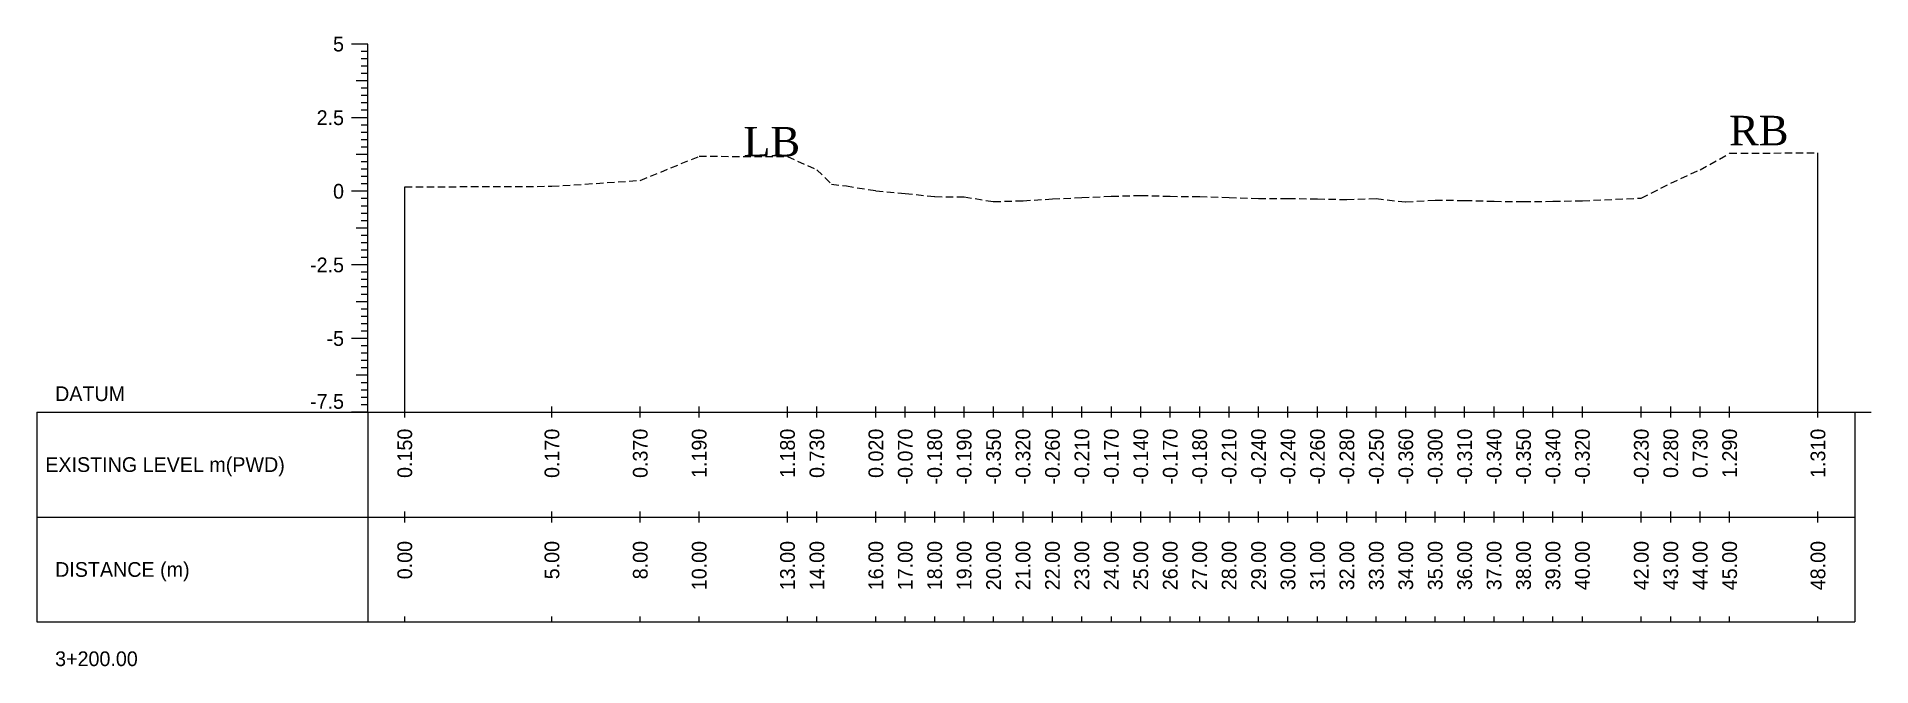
# Model space of a CAD drawing. Header units: inches. Extents: x 4752 to 6808, y -1487 to -426.
# Drawn here: x 6505.8 to 6568.1, y -1111.8 to -1090.4 of the extents above; entities that cross this region are included whole.
import ezdxf
from ezdxf.enums import TextEntityAlignment as Align

# ---------------------------------------------------------------- set-up
doc = ezdxf.new("R2010")
doc.units = ezdxf.units.IN
doc.header["$MEASUREMENT"] = 0
doc.linetypes.add('HIDDEN', pattern=[0.375, 0.25, -0.125])
doc.layers.add('CS_Drawing', color=7, linetype='Continuous')
doc.layers.add('GL', color=3, linetype='HIDDEN')
doc.styles.add('romans', font='romans.shx')

msp = doc.modelspace()

# ---------------------------------------------------------------- texts
at = {"char_height": 1, "width": 325.84704, "attachment_point": 1, "style": 'romans'}
for s, insert in [('{\\fTimes New Roman|b0|i0|c0|p18;LB}', (6529.768, -1093.481)), ('\\pi-1,l1;{\\fTimes New Roman|b0|i0|c0|p18;RB}', (6563.254, -1093.102))]:
    msp.add_mtext(s, dxfattribs=dict(at, insert=insert))
at = {"layer": 'CS_Drawing'}
for s, p in [('5', (6516.205, -1090.666)), ('2.5', (6516.205, -1093.166)), ('0', (6516.205, -1095.666)), ('-2.5', (6516.205, -1098.166)), ('-5', (6516.205, -1100.666))]:
    msp.add_text(s, height=0.5, dxfattribs=at).set_placement(p, align=Align.MIDDLE_RIGHT)
for s, p in [('DATUM', (6506.393, -1102.541)), ('EXISTING LEVEL m(PWD)', (6506.059, -1104.947)), ('DISTANCE (m)', (6506.393, -1108.509)), ('3+200.00', (6506.393, -1111.541))]:
    msp.add_text(s, height=0.5, dxfattribs=at).set_placement(p, align=Align.MIDDLE_LEFT)
msp.add_text('-7.5', height=0.5, dxfattribs=at).set_placement((6516.205, -1103.053), align=Align.RIGHT)
for s, p in [('0.150', (6518.268, -1103.728)), ('0.170', (6523.268, -1103.728)), ('0.370', (6526.268, -1103.728)), ('1.190', (6528.268, -1103.728)), ('1.180', (6531.268, -1103.728)), ('0.730', (6532.268, -1103.728)), ('0.020', (6534.268, -1103.728)), ('-0.070', (6535.268, -1103.728)), ('-0.180', (6536.268, -1103.728)), ('-0.190', (6537.268, -1103.728)), ('-0.350', (6538.268, -1103.728)), ('-0.320', (6539.268, -1103.728)), ('-0.260', (6540.268, -1103.728)), ('-0.210', (6541.268, -1103.728)), ('-0.170', (6542.268, -1103.728)), ('-0.140', (6543.268, -1103.728)), ('-0.170', (6544.268, -1103.728)), ('-0.180', (6545.268, -1103.728)), ('-0.210', (6546.268, -1103.728)), ('-0.240', (6547.268, -1103.728)), ('-0.240', (6548.268, -1103.728)), ('-0.260', (6549.268, -1103.728)), ('-0.280', (6550.268, -1103.728)), ('-0.250', (6551.268, -1103.728)), ('-0.360', (6552.268, -1103.728)), ('-0.300', (6553.268, -1103.728)), ('-0.310', (6554.268, -1103.728)), ('-0.340', (6555.268, -1103.728)), ('-0.350', (6556.268, -1103.728)), ('-0.340', (6557.268, -1103.728)), ('-0.320', (6558.268, -1103.728)), ('-0.230', (6560.268, -1103.728)), ('0.280', (6561.268, -1103.728)), ('0.730', (6562.268, -1103.728)), ('1.290', (6563.268, -1103.728)), ('1.310', (6566.268, -1103.728)), ('0.00', (6518.268, -1107.541)), ('5.00', (6523.268, -1107.541)), ('8.00', (6526.268, -1107.541)), ('10.00', (6528.268, -1107.541)), ('13.00', (6531.268, -1107.541)), ('14.00', (6532.268, -1107.541)), ('16.00', (6534.268, -1107.541)), ('17.00', (6535.268, -1107.541)), ('18.00', (6536.268, -1107.541)), ('19.00', (6537.268, -1107.541)), ('20.00', (6538.268, -1107.541)), ('21.00', (6539.268, -1107.541)), ('22.00', (6540.268, -1107.541)), ('23.00', (6541.268, -1107.541)), ('24.00', (6542.268, -1107.541)), ('25.00', (6543.268, -1107.541)), ('26.00', (6544.268, -1107.541)), ('27.00', (6545.268, -1107.541)), ('28.00', (6546.268, -1107.541)), ('29.00', (6547.268, -1107.541)), ('30.00', (6548.268, -1107.541)), ('31.00', (6549.268, -1107.541)), ('32.00', (6550.268, -1107.541)), ('33.00', (6551.268, -1107.541)), ('34.00', (6552.268, -1107.541)), ('35.00', (6553.268, -1107.541)), ('36.00', (6554.268, -1107.541)), ('37.00', (6555.268, -1107.541)), ('38.00', (6556.268, -1107.541)), ('39.00', (6557.268, -1107.541)), ('40.00', (6558.268, -1107.541)), ('42.00', (6560.268, -1107.541)), ('43.00', (6561.268, -1107.541)), ('44.00', (6562.268, -1107.541)), ('45.00', (6563.268, -1107.541)), ('48.00', (6566.268, -1107.541))]:
    msp.add_text(s, height=0.5, rotation=90, dxfattribs=at).set_placement(p, align=Align.MIDDLE_RIGHT)

# ---------------------------------------------------------------- linework, layer by layer
at = {"layer": 'CS_Drawing'}
for p, q in [((6517.018, -1090.666), (6516.455, -1090.666)), ((6517.018, -1090.666), (6516.624, -1090.666)), ((6517.018, -1090.666), (6516.793, -1090.666)), ((6517.018, -1090.916), (6516.793, -1090.916)), ((6517.018, -1103.166), (6517.018, -1090.666)), ((6517.018, -1091.166), (6516.793, -1091.166)), ((6517.018, -1091.416), (6516.793, -1091.416)), ((6517.018, -1091.666), (6516.793, -1091.666)), ((6517.018, -1091.916), (6516.624, -1091.916)), ((6517.018, -1091.916), (6516.793, -1091.916)), ((6517.018, -1092.166), (6516.793, -1092.166)), ((6517.018, -1092.416), (6516.793, -1092.416)), ((6517.018, -1092.666), (6516.793, -1092.666)), ((6517.018, -1092.916), (6516.793, -1092.916)), ((6517.018, -1093.166), (6516.455, -1093.166)), ((6517.018, -1093.166), (6516.624, -1093.166)), ((6517.018, -1093.166), (6516.793, -1093.166)), ((6517.018, -1093.416), (6516.793, -1093.416)), ((6517.018, -1093.666), (6516.793, -1093.666)), ((6517.018, -1093.916), (6516.793, -1093.916)), ((6517.018, -1094.166), (6516.793, -1094.166)), ((6517.018, -1094.416), (6516.624, -1094.416)), ((6517.018, -1094.416), (6516.793, -1094.416)), ((6517.018, -1094.666), (6516.793, -1094.666)), ((6566.268, -1103.166), (6566.268, -1094.356)), ((6517.018, -1094.916), (6516.793, -1094.916)), ((6517.018, -1095.166), (6516.793, -1095.166)), ((6517.018, -1095.416), (6516.793, -1095.416)), ((6517.018, -1095.666), (6516.455, -1095.666)), ((6517.018, -1095.666), (6516.624, -1095.666)), ((6517.018, -1095.666), (6516.793, -1095.666)), ((6517.018, -1095.916), (6516.793, -1095.916)), ((6518.268, -1103.166), (6518.268, -1095.516)), ((6517.018, -1096.166), (6516.793, -1096.166)), ((6517.018, -1096.416), (6516.793, -1096.416)), ((6517.018, -1096.666), (6516.793, -1096.666)), ((6517.018, -1096.916), (6516.624, -1096.916)), ((6517.018, -1096.916), (6516.793, -1096.916)), ((6517.018, -1097.166), (6516.793, -1097.166)), ((6517.018, -1097.416), (6516.793, -1097.416)), ((6517.018, -1097.666), (6516.793, -1097.666)), ((6517.018, -1097.916), (6516.793, -1097.916)), ((6517.018, -1098.166), (6516.455, -1098.166)), ((6517.018, -1098.166), (6516.624, -1098.166)), ((6517.018, -1098.166), (6516.793, -1098.166)), ((6517.018, -1098.416), (6516.793, -1098.416)), ((6517.018, -1098.666), (6516.793, -1098.666)), ((6517.018, -1098.916), (6516.793, -1098.916)), ((6517.018, -1099.166), (6516.793, -1099.166)), ((6517.018, -1099.416), (6516.624, -1099.416)), ((6517.018, -1099.416), (6516.793, -1099.416)), ((6517.018, -1099.666), (6516.793, -1099.666)), ((6517.018, -1099.916), (6516.793, -1099.916)), ((6517.018, -1100.166), (6516.793, -1100.166)), ((6517.018, -1100.416), (6516.793, -1100.416)), ((6517.018, -1100.666), (6516.455, -1100.666)), ((6517.018, -1100.666), (6516.624, -1100.666)), ((6517.018, -1100.666), (6516.793, -1100.666)), ((6517.018, -1100.916), (6516.793, -1100.916)), ((6517.018, -1101.166), (6516.793, -1101.166)), ((6517.018, -1101.416), (6516.793, -1101.416)), ((6517.018, -1101.666), (6516.793, -1101.666)), ((6517.018, -1101.916), (6516.624, -1101.916)), ((6517.018, -1101.916), (6516.793, -1101.916)), ((6517.018, -1102.166), (6516.793, -1102.166)), ((6517.018, -1102.416), (6516.793, -1102.416)), ((6517.018, -1102.666), (6516.793, -1102.666)), ((6517.018, -1102.916), (6516.793, -1102.916)), ((6505.768, -1103.166), (6517.018, -1103.166)), ((6505.768, -1103.166), (6505.768, -1110.291)), ((6517.018, -1103.166), (6516.455, -1103.166)), ((6517.018, -1103.166), (6516.624, -1103.166)), ((6517.018, -1103.166), (6516.793, -1103.166)), ((6517.018, -1103.166), (6567.518, -1103.166)), ((6517.018, -1103.166), (6517.018, -1110.291)), ((6518.268, -1103.353), (6518.268, -1102.978)), ((6523.268, -1103.353), (6523.268, -1102.978)), ((6526.268, -1103.353), (6526.268, -1102.978)), ((6528.268, -1103.353), (6528.268, -1102.978)), ((6531.268, -1103.353), (6531.268, -1102.978)), ((6532.268, -1103.353), (6532.268, -1102.978)), ((6534.268, -1103.353), (6534.268, -1102.978)), ((6535.268, -1103.353), (6535.268, -1102.978)), ((6536.268, -1103.353), (6536.268, -1102.978)), ((6537.268, -1103.353), (6537.268, -1102.978)), ((6538.268, -1103.353), (6538.268, -1102.978)), ((6539.268, -1103.353), (6539.268, -1102.978)), ((6540.268, -1103.353), (6540.268, -1102.978)), ((6541.268, -1103.353), (6541.268, -1102.978)), ((6542.268, -1103.353), (6542.268, -1102.978)), ((6543.268, -1103.353), (6543.268, -1102.978)), ((6544.268, -1103.353), (6544.268, -1102.978)), ((6545.268, -1103.353), (6545.268, -1102.978)), ((6546.268, -1103.353), (6546.268, -1102.978)), ((6547.268, -1103.353), (6547.268, -1102.978)), ((6548.268, -1103.353), (6548.268, -1102.978)), ((6549.268, -1103.353), (6549.268, -1102.978)), ((6550.268, -1103.353), (6550.268, -1102.978)), ((6551.268, -1103.353), (6551.268, -1102.978)), ((6552.268, -1103.353), (6552.268, -1102.978)), ((6553.268, -1103.353), (6553.268, -1102.978)), ((6554.268, -1103.353), (6554.268, -1102.978)), ((6555.268, -1103.353), (6555.268, -1102.978)), ((6556.268, -1103.353), (6556.268, -1102.978)), ((6557.268, -1103.353), (6557.268, -1102.978)), ((6558.268, -1103.353), (6558.268, -1102.978)), ((6560.268, -1103.353), (6560.268, -1102.978)), ((6561.268, -1103.353), (6561.268, -1102.978)), ((6562.268, -1103.353), (6562.268, -1102.978)), ((6563.268, -1103.353), (6563.268, -1102.978)), ((6566.268, -1103.353), (6566.268, -1102.978)), ((6567.518, -1103.166), (6568.08, -1103.166)), ((6567.518, -1103.166), (6567.911, -1103.166)), ((6567.518, -1103.166), (6567.743, -1103.166)), ((6567.518, -1103.166), (6567.518, -1110.291)), ((6518.268, -1106.916), (6518.268, -1106.541)), ((6523.268, -1106.916), (6523.268, -1106.541)), ((6526.268, -1106.916), (6526.268, -1106.541)), ((6528.268, -1106.916), (6528.268, -1106.541)), ((6531.268, -1106.916), (6531.268, -1106.541)), ((6532.268, -1106.916), (6532.268, -1106.541)), ((6534.268, -1106.916), (6534.268, -1106.541)), ((6535.268, -1106.916), (6535.268, -1106.541)), ((6536.268, -1106.916), (6536.268, -1106.541)), ((6537.268, -1106.916), (6537.268, -1106.541)), ((6538.268, -1106.916), (6538.268, -1106.541)), ((6539.268, -1106.916), (6539.268, -1106.541)), ((6540.268, -1106.916), (6540.268, -1106.541)), ((6541.268, -1106.916), (6541.268, -1106.541)), ((6542.268, -1106.916), (6542.268, -1106.541)), ((6543.268, -1106.916), (6543.268, -1106.541)), ((6544.268, -1106.916), (6544.268, -1106.541)), ((6545.268, -1106.916), (6545.268, -1106.541)), ((6546.268, -1106.916), (6546.268, -1106.541)), ((6547.268, -1106.916), (6547.268, -1106.541)), ((6548.268, -1106.916), (6548.268, -1106.541)), ((6549.268, -1106.916), (6549.268, -1106.541)), ((6550.268, -1106.916), (6550.268, -1106.541)), ((6551.268, -1106.916), (6551.268, -1106.541)), ((6552.268, -1106.916), (6552.268, -1106.541)), ((6553.268, -1106.916), (6553.268, -1106.541)), ((6554.268, -1106.916), (6554.268, -1106.541)), ((6555.268, -1106.916), (6555.268, -1106.541)), ((6556.268, -1106.916), (6556.268, -1106.541)), ((6557.268, -1106.916), (6557.268, -1106.541)), ((6558.268, -1106.916), (6558.268, -1106.541)), ((6560.268, -1106.916), (6560.268, -1106.541)), ((6561.268, -1106.916), (6561.268, -1106.541)), ((6562.268, -1106.916), (6562.268, -1106.541)), ((6563.268, -1106.916), (6563.268, -1106.541)), ((6566.268, -1106.916), (6566.268, -1106.541)), ((6505.768, -1106.728), (6517.018, -1106.728)), ((6517.018, -1106.728), (6567.518, -1106.728)), ((6517.018, -1106.728), (6567.518, -1106.728)), ((6505.768, -1110.291), (6517.018, -1110.291)), ((6517.018, -1110.291), (6567.518, -1110.291)), ((6518.268, -1110.291), (6518.268, -1110.103)), ((6523.268, -1110.291), (6523.268, -1110.103)), ((6526.268, -1110.291), (6526.268, -1110.103)), ((6528.268, -1110.291), (6528.268, -1110.103)), ((6531.268, -1110.291), (6531.268, -1110.103)), ((6532.268, -1110.291), (6532.268, -1110.103)), ((6534.268, -1110.291), (6534.268, -1110.103)), ((6535.268, -1110.291), (6535.268, -1110.103)), ((6536.268, -1110.291), (6536.268, -1110.103)), ((6537.268, -1110.291), (6537.268, -1110.103)), ((6538.268, -1110.291), (6538.268, -1110.103)), ((6539.268, -1110.291), (6539.268, -1110.103)), ((6540.268, -1110.291), (6540.268, -1110.103)), ((6541.268, -1110.291), (6541.268, -1110.103)), ((6542.268, -1110.291), (6542.268, -1110.103)), ((6543.268, -1110.291), (6543.268, -1110.103)), ((6544.268, -1110.291), (6544.268, -1110.103)), ((6545.268, -1110.291), (6545.268, -1110.103)), ((6546.268, -1110.291), (6546.268, -1110.103)), ((6547.268, -1110.291), (6547.268, -1110.103)), ((6548.268, -1110.291), (6548.268, -1110.103)), ((6549.268, -1110.291), (6549.268, -1110.103)), ((6550.268, -1110.291), (6550.268, -1110.103)), ((6551.268, -1110.291), (6551.268, -1110.103)), ((6552.268, -1110.291), (6552.268, -1110.103)), ((6553.268, -1110.291), (6553.268, -1110.103)), ((6554.268, -1110.291), (6554.268, -1110.103)), ((6555.268, -1110.291), (6555.268, -1110.103)), ((6556.268, -1110.291), (6556.268, -1110.103)), ((6557.268, -1110.291), (6557.268, -1110.103)), ((6558.268, -1110.291), (6558.268, -1110.103)), ((6560.268, -1110.291), (6560.268, -1110.103)), ((6561.268, -1110.291), (6561.268, -1110.103)), ((6562.268, -1110.291), (6562.268, -1110.103)), ((6563.268, -1110.291), (6563.268, -1110.103)), ((6566.268, -1110.291), (6566.268, -1110.103))]:
    msp.add_line(p, q, dxfattribs=at)
at = {"layer": 'GL'}
msp.add_lwpolyline([(6518.268, -1095.516), (6523.268, -1095.496), (6526.268, -1095.296), (6528.268, -1094.476), (6531.268, -1094.486), (6532.268, -1094.936), (6532.768, -1095.426), (6533.268, -1095.486), (6534.268, -1095.646), (6535.268, -1095.736), (6536.268, -1095.846), (6537.268, -1095.856), (6538.268, -1096.016), (6539.268, -1095.986), (6540.268, -1095.926), (6541.268, -1095.876), (6542.268, -1095.836), (6543.268, -1095.806), (6544.268, -1095.836), (6545.268, -1095.846), (6546.268, -1095.876), (6547.268, -1095.906), (6548.268, -1095.906), (6549.268, -1095.926), (6550.268, -1095.946), (6551.268, -1095.916), (6552.268, -1096.026), (6553.268, -1095.966), (6554.268, -1095.976), (6555.268, -1096.006), (6556.268, -1096.016), (6557.268, -1096.006), (6558.268, -1095.986), (6560.268, -1095.896), (6561.268, -1095.386), (6562.268, -1094.936), (6563.268, -1094.376), (6566.268, -1094.356)], dxfattribs=at)

msp.set_redraw_order([(e.dxf.handle, doc.entitydb.next_handle()) for e in msp.query("TEXT MTEXT ATTDEF DIMENSION ARC_DIMENSION")])  # texts and dimensions are drawn at this point

doc.saveas('drawing.dxf')
